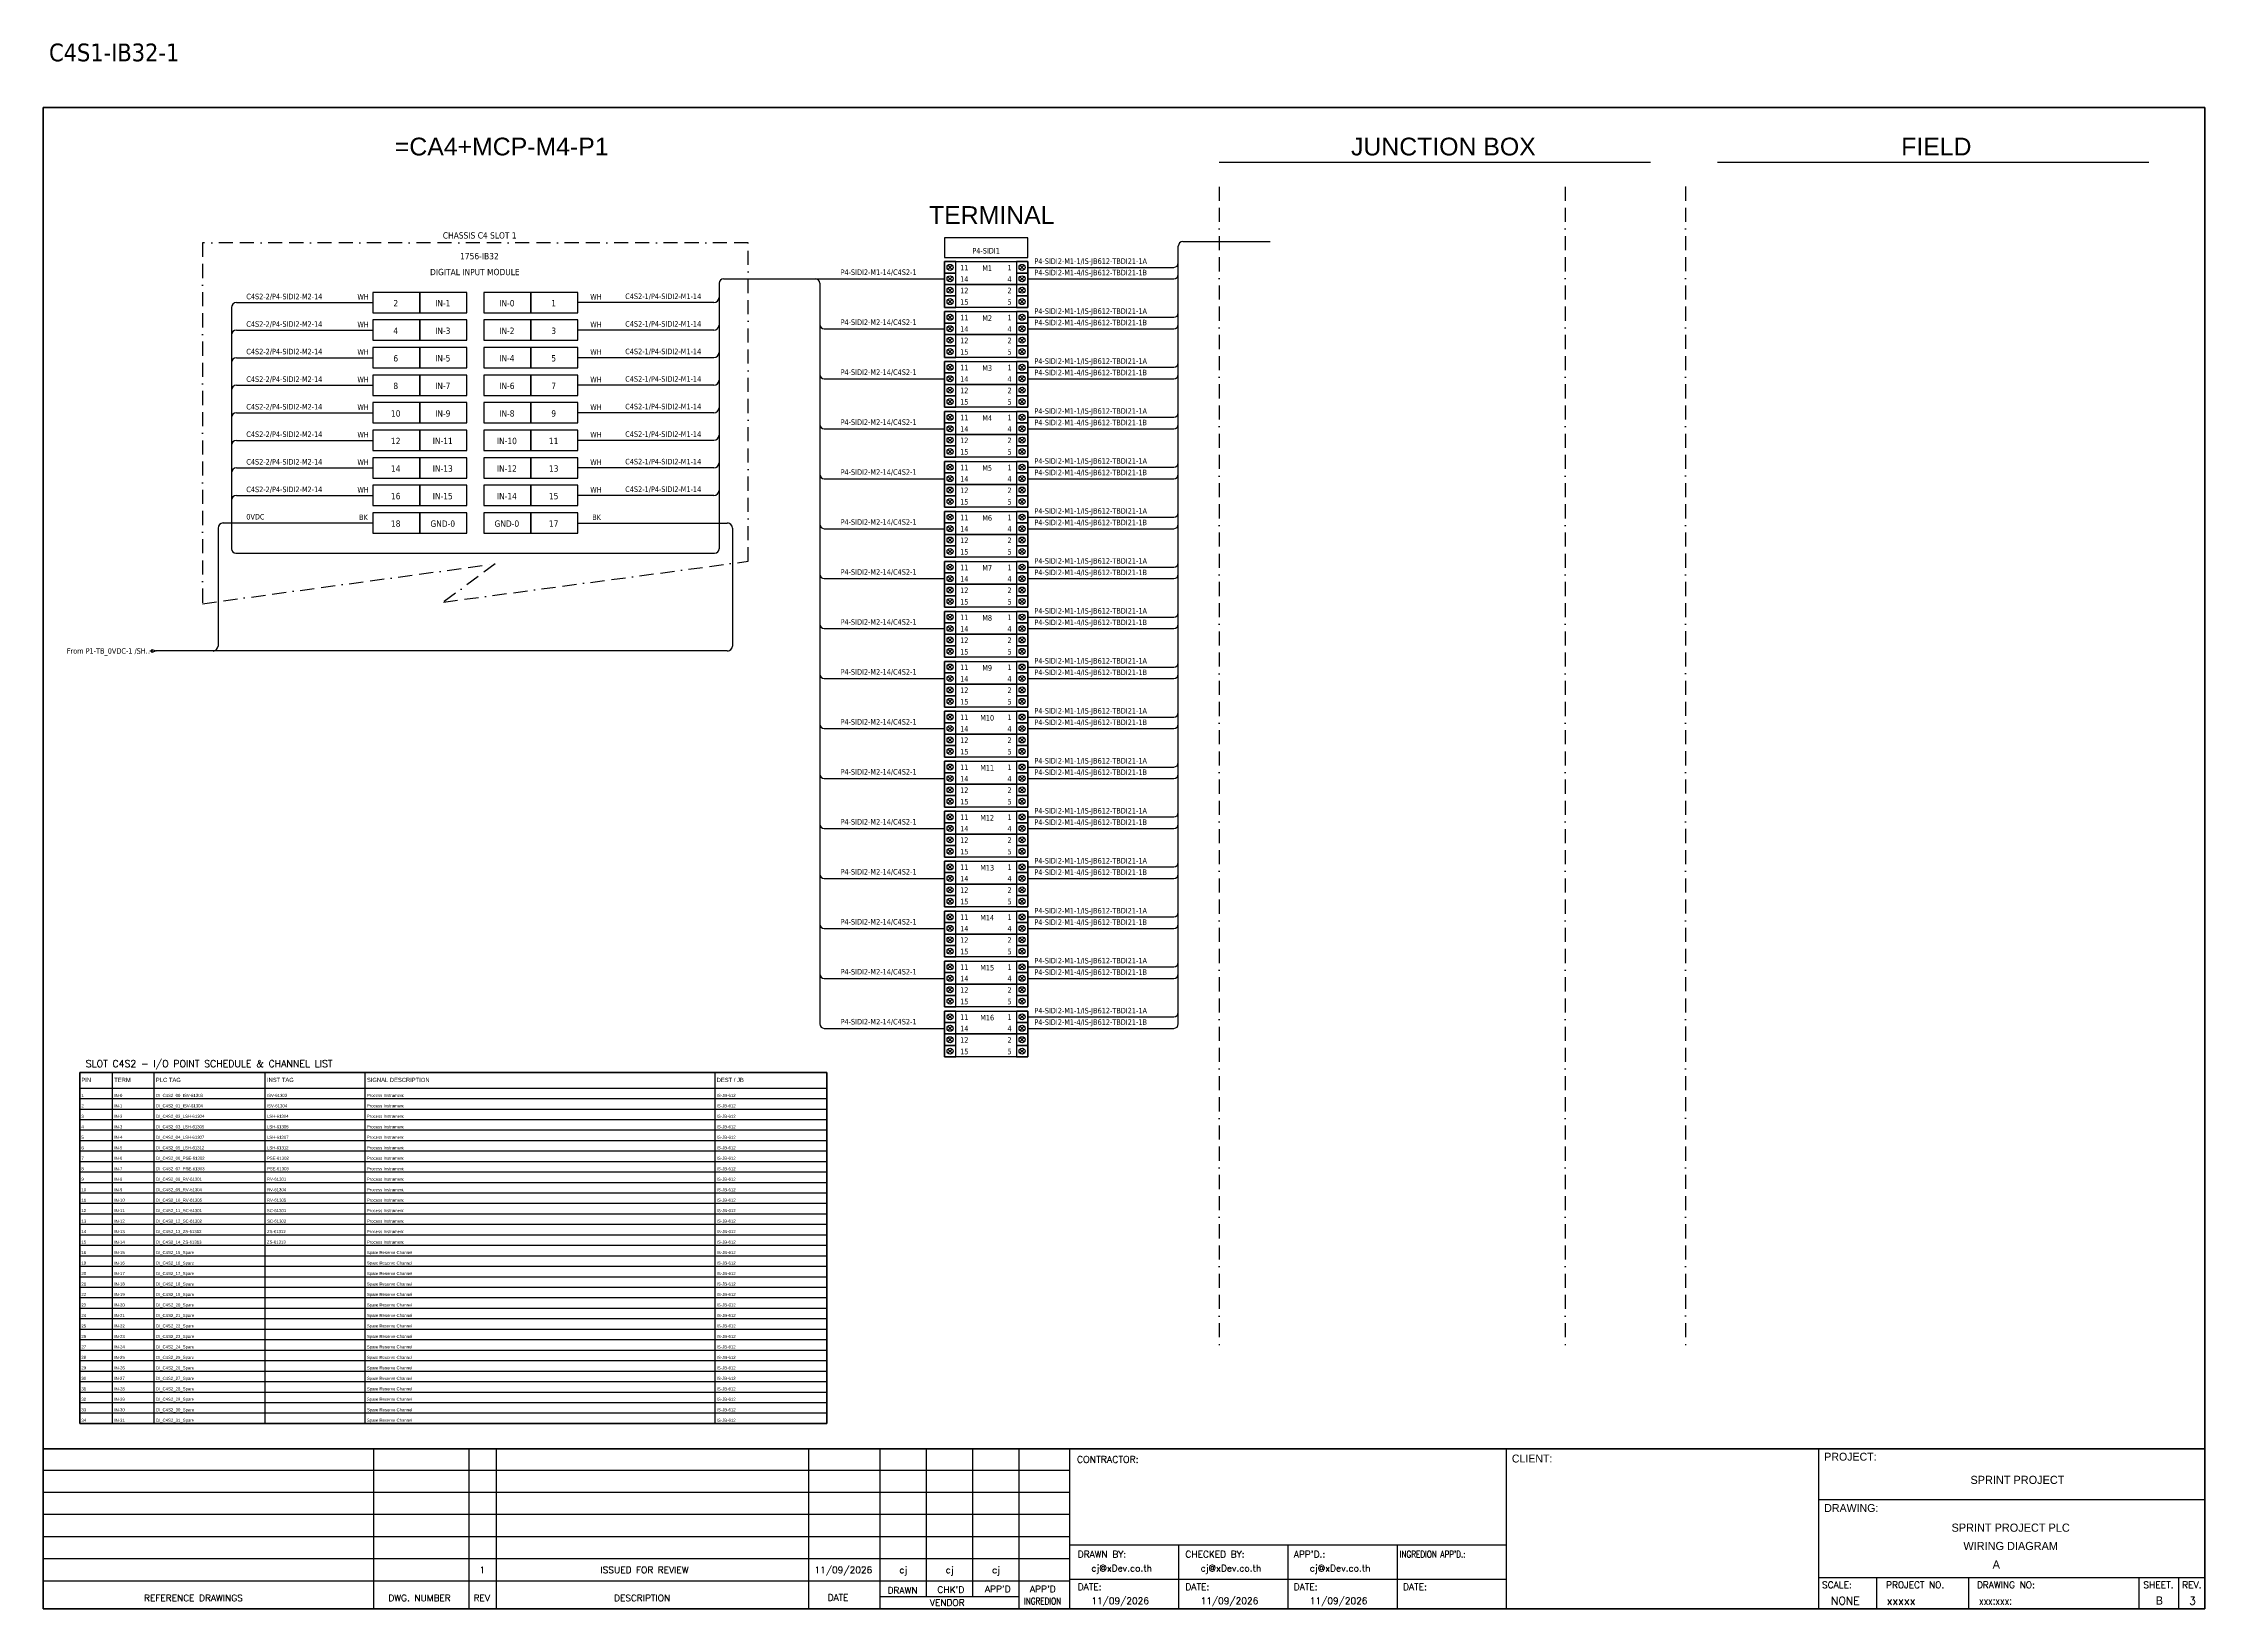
# Model space of a CAD drawing. Header units: millimetres. Extents: x 0 to 62600, y 0 to 14837.
# Drawn here: x 4193 to 8087, y 3004 to 5824 of the extents above; entities that cross this region are included whole.
import ezdxf
from ezdxf.enums import TextEntityAlignment as Align

# ---------------------------------------------------------------- set-up
doc = ezdxf.new("R2010")
doc.units = ezdxf.units.MM
doc.linetypes.add('BORDERX2', pattern=[88.9, 25.4, -12.7, 25.4, -12.7, 0, -12.7])
for name, color, linetype in [('GT_1', 9, 'Continuous'), ('HELPPOINT', 7, 'Continuous'), ('MEMBER', 7, 'Continuous'), ('VECTORS', 7, 'Continuous'), ('x01001-FrameArea', 2, 'BORDERX2')]:
    doc.layers.add(name, color=color, linetype=linetype)
for name, color, linetype, lineweight in [('IE-EQUIP', 253, 'Continuous', 25), ('IE-WIRE', 7, 'Continuous', 25), ('power', 7, 'Continuous', 25)]:
    doc.layers.add(name, color=color, linetype=linetype, lineweight=lineweight)
doc.styles.add('HTX11', font='O8111901')
doc.styles.add('ROMANS', font='romans.shx', dxfattribs={"width": 0.85, "height": 25})
doc.styles.get("Standard").update_dxf_attribs({"font": 'arial.ttf'})
doc.styles.add('Tahoma', font='')
doc.styles.get('Tahoma').set_extended_font_data('Tahoma')

# ---------------------------------------------------------------- blocks, each defined once
blk = doc.blocks.new('IS_HiC2821-10')
at = {"color": 1, "ltscale": 25.4}
for p, q in [((14.1, -6.5), (6.5, -14.1)), ((6.5, -6.5), (14.1, -14.1)), ((14.1, -27.1), (6.5, -34.8)), ((6.5, -27.1), (14.1, -34.8)), ((136.2, -6.5), (143.9, -14.1)), ((143.9, -6.5), (136.2, -14.1)), ((136.2, -27.1), (143.9, -34.8)), ((143.9, -27.1), (136.2, -34.8)), ((14.1, -47.7), (6.5, -55.4)), ((6.5, -47.7), (14.1, -55.4)), ((14.1, -68.3), (6.5, -76)), ((6.5, -68.3), (14.1, -76)), ((136.2, -47.7), (143.9, -55.4)), ((143.9, -47.7), (136.2, -55.4)), ((136.2, -68.3), (143.9, -76)), ((143.9, -68.3), (136.2, -76))]:
    blk.add_line(p, q, dxfattribs=at)
for points in [[(0, -20.6), (20.6, -20.6), (20.6, 0), (0, 0)], [(129.7, -20.6), (150.3, -20.6), (150.3, 0), (129.7, 0)], [(0, -41.2), (20.6, -41.2), (20.6, -20.6), (0, -20.6)], [(129.7, -41.2), (150.3, -41.2), (150.3, -20.6), (129.7, -20.6)], [(0, -61.8), (20.6, -61.8), (20.6, -41.2), (0, -41.2)], [(0, -82.4), (20.6, -82.4), (20.6, -61.8), (0, -61.8)], [(129.7, -61.8), (150.3, -61.8), (150.3, -41.2), (129.7, -41.2)], [(129.7, -82.4), (150.3, -82.4), (150.3, -61.8), (129.7, -61.8)]]:
    blk.add_lwpolyline(points, close=True, dxfattribs=at)
for points in [[(0, 0), (150.3, 0), (150.3, -41.2), (0, -41.2)], [(0, -41.2), (150.3, -41.2), (150.3, -82.4), (0, -82.4)]]:
    blk.add_lwpolyline(points, close=True)
for centre in [(10.3, -10.3), (10.3, -30.9), (140, -10.3), (140, -30.9), (10.3, -51.5), (10.3, -72.1), (140, -51.5), (140, -72.1)]:
    blk.add_circle(centre, 5.42, dxfattribs=at)
at = {"layer": 'power', "color": 7, "style": 'Tahoma'}
for s, p in [('11', (35.9, -10.8)), ('14', (35.9, -31.4)), ('4', (117.4, -31.4)), ('1', (117.4, -10.8)), ('12', (35.9, -52)), ('15', (35.9, -72.7)), ('2', (117.4, -52)), ('5', (117.4, -72.7))]:
    blk.add_text(s, height=9.97, dxfattribs=at).set_placement(p, align=Align.MIDDLE_CENTER)
blk = doc.blocks.new('xTerminal_fr_to')
at = {"layer": 'VECTORS', "color": 1, "true_color": 0xff0000}
for p, q in [((-11.3, 0), (-7.8, 0)), ((-7.8, 2.8), (0, 0)), ((-7.8, -2.8), (-7.8, 2.8)), ((-7.8, 2.8), (0, 0)), ((-7.8, 2.8), (-7.8, -2.8)), ((0, 0), (-7.8, -2.8)), ((0, 0), (-7.8, -2.8))]:
    blk.add_line(p, q, dxfattribs=at)

msp = doc.modelspace()

# ---------------------------------------------------------------- linework, layer by layer
for p, q in [((6311.5, 5609.9), (7088.2, 5609.9)), ((7209.2, 5609.9), (7986, 5609.9))]:
    msp.add_line(p, q)
at = {"color": 7}
for p, q in [((4259, 3942.1), (5604.8, 3942.1)), ((4318.3, 3338), (4318.3, 3970.1)), ((4393.3, 3338), (4393.3, 3970.1)), ((4593.3, 3338), (4593.3, 3970.1)), ((4773.3, 3338), (4773.3, 3970.1)), ((5403.3, 3338), (5403.3, 3970.1))]:
    msp.add_line(p, q, dxfattribs=at)
at = {"color": 8}
for p, q in [((4259, 3923.2), (5604.8, 3923.2)), ((4259, 3904.4), (5604.8, 3904.4)), ((4259, 3885.5), (5604.8, 3885.5)), ((4259, 3866.6), (5604.8, 3866.6)), ((4259, 3847.7), (5604.8, 3847.7)), ((4259, 3828.8), (5604.8, 3828.8)), ((4259, 3810), (5604.8, 3810)), ((4259, 3791.1), (5604.8, 3791.1)), ((4259, 3772.2), (5604.8, 3772.2)), ((4259, 3753.3), (5604.8, 3753.3)), ((4259, 3734.5), (5604.8, 3734.5)), ((4259, 3715.6), (5604.8, 3715.6)), ((4259, 3696.7), (5604.8, 3696.7)), ((4259, 3677.8), (5604.8, 3677.8)), ((4259, 3658.9), (5604.8, 3658.9)), ((4259, 3640.1), (5604.8, 3640.1)), ((4259, 3621.2), (5604.8, 3621.2)), ((4259, 3602.3), (5604.8, 3602.3)), ((4259, 3583.4), (5604.8, 3583.4)), ((4259, 3564.6), (5604.8, 3564.6)), ((4259, 3545.7), (5604.8, 3545.7)), ((4259, 3526.8), (5604.8, 3526.8)), ((4259, 3507.9), (5604.8, 3507.9)), ((4259, 3489), (5604.8, 3489)), ((4259, 3470.2), (5604.8, 3470.2)), ((4259, 3451.3), (5604.8, 3451.3)), ((4259, 3432.4), (5604.8, 3432.4)), ((4259, 3413.5), (5604.8, 3413.5)), ((4259, 3394.6), (5604.8, 3394.6)), ((4259, 3375.8), (5604.8, 3375.8)), ((4259, 3356.9), (5604.8, 3356.9))]:
    msp.add_line(p, q, dxfattribs=at)
at = {"color": 4}
for p, q in [((7495.6, 3060.3), (7495.6, 3004.2)), ((7660.9, 3060.3), (7660.9, 3004.2))]:
    msp.add_line(p, q, dxfattribs=at)
at = {"color": 4, "ltscale": 0.5}
for p, q in [((7968, 3060.3), (7968, 3004.2)), ((7968, 3060.3), (7968, 3004.2)), ((8039.2, 3060.3), (8039.2, 3004.2)), ((8039.2, 3060.3), (8039.2, 3004.2))]:
    msp.add_line(p, q, dxfattribs=at)
at = {"color": 4, "ltscale": 25.4}
msp.add_lwpolyline([(5816.4, 5438.2), (5966.7, 5438.2), (5966.7, 5473.4), (5816.4, 5473.4)], close=True, dxfattribs=at)
msp.add_lwpolyline([(4259, 3970.1), (5604.8, 3970.1), (5604.8, 3338), (4259, 3338)], close=True)
at = {"color": 7}
msp.add_lwpolyline([(4259, 3338), (5604.8, 3338), (5604.8, 3970.1), (4259, 3970.1), (4259, 3338)], dxfattribs=at)
at = {"layer": 'GT_1', "color": 4}
for p, q in [((4788.7, 3004.2), (4788.7, 3292.4)), ((4960.6, 3004.2), (4960.6, 3292.4)), ((5009.7, 3004.2), (5009.7, 3292.4)), ((5572.4, 3004.2), (5572.4, 3292.4)), ((5700.7, 3004.2), (5700.7, 3292.4)), ((5784.3, 3026), (5784.3, 3292.4)), ((5867.8, 3026), (5867.8, 3292.4)), ((5951.1, 3004.2), (5951.1, 3292.4)), ((6042.1, 3004.2), (6042.1, 3292.4)), ((6829.1, 3004.2), (6829.1, 3292.4)), ((7391.4, 3004.2), (7391.4, 3292.4)), ((7391.4, 3004.2), (7391.4, 3292.4)), ((7391.4, 3004.2), (7391.4, 3292.4)), ((6042.1, 3253.5), (4193.3, 3253.5)), ((6042.1, 3213.7), (4193.3, 3213.7)), ((6042.1, 3173.8), (4193.3, 3173.8)), ((6042.1, 3133.9), (4193.3, 3133.9)), ((6829.1, 3118.5), (6042.1, 3118.5)), ((6238.9, 3004.2), (6238.9, 3118.5)), ((6435.6, 3004.2), (6435.6, 3118.5)), ((6632.4, 3004.2), (6632.4, 3118.5)), ((6042.1, 3094), (4193.3, 3094)), ((6042, 3054), (4193.3, 3054)), ((6829.1, 3057.1), (6042.1, 3057.1)), ((7391.4, 3060.3), (8086.6, 3060.3)), ((5951.1, 3026), (5700.7, 3026))]:
    msp.add_line(p, q, dxfattribs=at)
at = {"layer": 'HELPPOINT', "color": 4, "lineweight": 35}
for p, q in [((4193.3, 3004.2), (4193.3, 5708.4)), ((4193.3, 5708.4), (8086.6, 5708.4)), ((4193.3, 3004.2), (4193.3, 5708.4)), ((4193.3, 5708.4), (8086.6, 5708.4)), ((8086.6, 5708.4), (8086.6, 3004.2)), ((8086.6, 5708.4), (8086.6, 3004.2)), ((8086.6, 3004.2), (4193.3, 3004.2)), ((8086.6, 3004.2), (4193.3, 3004.2))]:
    msp.add_line(p, q, dxfattribs=at)
at = {"layer": 'HELPPOINT', "color": 4}
for p, q in [((7391.4, 3200.8), (8086.6, 3200.8)), ((7391.4, 3200.8), (8086.6, 3200.8)), ((7391.4, 3060.3), (8086.6, 3060.3))]:
    msp.add_line(p, q, dxfattribs=at)
at = {"layer": 'IE-EQUIP', "linetype": 'Continuous', "ltscale": 25.4}
for points in [[(4786.7, 5338.6), (4871.4, 5338.6), (4871.4, 5375.3), (4786.7, 5375.3)], [(4871.4, 5338.6), (4956, 5338.6), (4956, 5375.3), (4871.4, 5375.3)], [(4986.9, 5338.6), (5071.5, 5338.6), (5071.5, 5375.3), (4986.9, 5375.3)], [(5071.5, 5338.6), (5156.2, 5338.6), (5156.2, 5375.3), (5071.5, 5375.3)], [(4786.7, 5289), (4871.4, 5289), (4871.4, 5325.7), (4786.7, 5325.7)], [(4871.4, 5289), (4956, 5289), (4956, 5325.7), (4871.4, 5325.7)], [(4986.9, 5289), (5071.5, 5289), (5071.5, 5325.7), (4986.9, 5325.7)], [(5071.5, 5289), (5156.2, 5289), (5156.2, 5325.7), (5071.5, 5325.7)], [(4786.7, 5239.3), (4871.4, 5239.3), (4871.4, 5276), (4786.7, 5276)], [(4871.4, 5239.3), (4956, 5239.3), (4956, 5276), (4871.4, 5276)], [(4986.9, 5239.3), (5071.5, 5239.3), (5071.5, 5276), (4986.9, 5276)], [(5071.5, 5239.3), (5156.2, 5239.3), (5156.2, 5276), (5071.5, 5276)], [(4786.7, 5189.7), (4871.4, 5189.7), (4871.4, 5226.4), (4786.7, 5226.4)], [(4871.4, 5189.7), (4956, 5189.7), (4956, 5226.4), (4871.4, 5226.4)], [(4986.9, 5189.7), (5071.5, 5189.7), (5071.5, 5226.4), (4986.9, 5226.4)], [(5071.5, 5189.7), (5156.2, 5189.7), (5156.2, 5226.4), (5071.5, 5226.4)], [(4786.7, 5140.1), (4871.4, 5140.1), (4871.4, 5176.8), (4786.7, 5176.8)], [(4871.4, 5140.1), (4956, 5140.1), (4956, 5176.8), (4871.4, 5176.8)], [(4986.9, 5140.1), (5071.5, 5140.1), (5071.5, 5176.8), (4986.9, 5176.8)], [(5071.5, 5140.1), (5156.2, 5140.1), (5156.2, 5176.8), (5071.5, 5176.8)], [(4786.7, 5090.4), (4871.4, 5090.4), (4871.4, 5127.1), (4786.7, 5127.1)], [(4871.4, 5090.4), (4956, 5090.4), (4956, 5127.1), (4871.4, 5127.1)], [(4986.9, 5090.4), (5071.5, 5090.4), (5071.5, 5127.1), (4986.9, 5127.1)], [(5071.5, 5090.4), (5156.2, 5090.4), (5156.2, 5127.1), (5071.5, 5127.1)], [(4786.7, 5040.8), (4871.4, 5040.8), (4871.4, 5077.5), (4786.7, 5077.5)], [(4871.4, 5040.8), (4956, 5040.8), (4956, 5077.5), (4871.4, 5077.5)], [(4986.9, 5040.8), (5071.5, 5040.8), (5071.5, 5077.5), (4986.9, 5077.5)], [(5071.5, 5040.8), (5156.2, 5040.8), (5156.2, 5077.5), (5071.5, 5077.5)], [(4786.7, 4991.2), (4871.4, 4991.2), (4871.4, 5027.9), (4786.7, 5027.9)], [(4871.4, 4991.2), (4956, 4991.2), (4956, 5027.9), (4871.4, 5027.9)], [(4986.9, 4991.2), (5071.5, 4991.2), (5071.5, 5027.9), (4986.9, 5027.9)], [(5071.5, 4991.2), (5156.2, 4991.2), (5156.2, 5027.9), (5071.5, 5027.9)], [(4786.7, 4941.5), (4871.4, 4941.5), (4871.4, 4978.2), (4786.7, 4978.2)], [(4871.4, 4941.5), (4956, 4941.5), (4956, 4978.2), (4871.4, 4978.2)], [(4986.9, 4941.5), (5071.5, 4941.5), (5071.5, 4978.2), (4986.9, 4978.2)], [(5071.5, 4941.5), (5156.2, 4941.5), (5156.2, 4978.2), (5071.5, 4978.2)]]:
    msp.add_lwpolyline(points, close=True, dxfattribs=at)
at = {"layer": 'IE-WIRE', "color": 4, "ltscale": 25.4}
for p, q in [((6237.8, 4057.7), (6237.8, 5458.7)), ((5410.6, 5391.7), (5410.6, 4913.4)), ((5591.9, 5391.7), (5591.9, 4057.7)), ((4532.3, 5347.8), (4532.3, 4913.4)), ((4541.4, 5357), (4786.7, 5357)), ((5401.4, 5357), (5156.2, 5357)), ((4541.4, 5307.3), (4786.7, 5307.3)), ((5401.4, 5307.3), (5156.2, 5307.3)), ((4541.4, 5257.7), (4786.7, 5257.7)), ((5401.4, 5257.7), (5156.2, 5257.7)), ((4541.4, 5208.1), (4786.7, 5208.1)), ((5401.4, 5208.1), (5156.2, 5208.1)), ((4541.4, 5158.4), (4786.7, 5158.4)), ((5401.4, 5158.4), (5156.2, 5158.4)), ((4541.4, 5108.8), (4786.7, 5108.8)), ((5401.4, 5108.8), (5156.2, 5108.8)), ((4541.4, 5059.2), (4786.7, 5059.2)), ((5401.4, 5059.2), (5156.2, 5059.2)), ((4541.4, 5009.5), (4786.7, 5009.5)), ((5401.4, 5009.5), (5156.2, 5009.5))]:
    msp.add_line(p, q, dxfattribs=at)
at = {"layer": 'IE-WIRE', "color": 4}
for p, q in [((6245.8, 5466.7), (6403.3, 5466.7)), ((5966.7, 5420.4), (6229.8, 5420.4)), ((5418.6, 5399.7), (5816.4, 5399.7)), ((5966.7, 5399.7), (6229.8, 5399.7)), ((5599.9, 5309.7), (5816.4, 5309.7)), ((5966.7, 5330.4), (6229.8, 5330.4)), ((5966.7, 5309.7), (6229.8, 5309.7)), ((5599.9, 5219.7), (5816.4, 5219.7)), ((5966.7, 5240.4), (6229.8, 5240.4)), ((5966.7, 5219.7), (6229.8, 5219.7)), ((5966.7, 5150.4), (6229.8, 5150.4)), ((5599.9, 5129.7), (5816.4, 5129.7)), ((5966.7, 5129.7), (6229.8, 5129.7)), ((5599.9, 5039.7), (5816.4, 5039.7)), ((5966.7, 5060.4), (6229.8, 5060.4)), ((5966.7, 5039.7), (6229.8, 5039.7)), ((5599.9, 4949.7), (5816.4, 4949.7)), ((5966.7, 4970.4), (6229.8, 4970.4)), ((5966.7, 4949.7), (6229.8, 4949.7)), ((4540.3, 4905.4), (5402.6, 4905.4)), ((5966.7, 4880.4), (6229.8, 4880.4)), ((5599.9, 4859.7), (5816.4, 4859.7)), ((5966.7, 4859.7), (6229.8, 4859.7)), ((5966.7, 4790.4), (6229.8, 4790.4)), ((5599.9, 4769.7), (5816.4, 4769.7)), ((5966.7, 4769.7), (6229.8, 4769.7)), ((5599.9, 4679.7), (5816.4, 4679.7)), ((5966.7, 4700.4), (6229.8, 4700.4)), ((5966.7, 4679.7), (6229.8, 4679.7)), ((5966.7, 4610.4), (6229.8, 4610.4)), ((5599.9, 4589.7), (5816.4, 4589.7)), ((5966.7, 4589.7), (6229.8, 4589.7)), ((5966.7, 4520.4), (6229.8, 4520.4)), ((5599.9, 4499.7), (5816.4, 4499.7)), ((5966.7, 4499.7), (6229.8, 4499.7)), ((5599.9, 4409.7), (5816.4, 4409.7)), ((5966.7, 4430.4), (6229.8, 4430.4)), ((5966.7, 4409.7), (6229.8, 4409.7)), ((5966.7, 4340.4), (6229.8, 4340.4)), ((5599.9, 4319.7), (5816.4, 4319.7)), ((5966.7, 4319.7), (6229.8, 4319.7)), ((5966.7, 4250.4), (6229.8, 4250.4)), ((5599.9, 4229.7), (5816.4, 4229.7)), ((5966.7, 4229.7), (6229.8, 4229.7)), ((5599.9, 4139.7), (5816.4, 4139.7)), ((5966.7, 4160.4), (6229.8, 4160.4)), ((5966.7, 4139.7), (6229.8, 4139.7)), ((5599.9, 4049.7), (5816.4, 4049.7)), ((5966.7, 4070.4), (6229.8, 4070.4)), ((5966.7, 4049.7), (6229.8, 4049.7))]:
    msp.add_line(p, q, dxfattribs=at)
at = {"layer": 'IE-WIRE', "color": 7, "ltscale": 25.4}
for p, q in [((4508.2, 4950.8), (4508.2, 4818.4)), ((4786.7, 4959.9), (4517.3, 4959.9)), ((5156.2, 4959.9), (5425.6, 4959.9)), ((5434.7, 4950.8), (5434.7, 4804.4)), ((4508.2, 4884), (4508.2, 4738.3)), ((5434.7, 4804.4), (5434.7, 4738.3)), ((5425.7, 4729.4), (4396.7, 4729.4))]:
    msp.add_line(p, q, dxfattribs=at)
at = {"layer": 'IE-WIRE', "color": 4}
for centre, start, end in [((6245.8, 5458.7), 90, 180), ((5418.6, 5391.7), 90, 180), ((5599.9, 5317.7), 180, 270), ((5599.9, 5227.7), 180, 270), ((5599.9, 5137.7), 180, 270), ((5599.9, 5047.7), 180, 270), ((5599.9, 4957.7), 180, 270), ((4540.3, 4913.4), 180, 270), ((5599.9, 4867.7), 180, 270), ((5599.9, 4777.7), 180, 270), ((5599.9, 4687.7), 180, 270), ((5599.9, 4597.7), 180, 270), ((5599.9, 4507.7), 180, 270), ((5599.9, 4417.7), 180, 270), ((5599.9, 4327.7), 180, 270), ((5599.9, 4237.7), 180, 270), ((5599.9, 4147.7), 180, 270), ((5599.9, 4057.7), 180, 270)]:
    msp.add_arc(centre, 8, start, end, dxfattribs=at)
at = {"layer": 'IE-WIRE', "color": 4, "ltscale": 25.4}
for centre, radius, start, end in [((6229.8, 5428.4), 8, 270, 0), ((5583.9, 5391.7), 8, 0, 90), ((6229.8, 5407.7), 8, 270, 0), ((4541.4, 5347.8), 9.17, 90, 180), ((5401.4, 5366.1), 9.17, 270, 0), ((6229.8, 5338.4), 8, 270, 0), ((4541.4, 5298.2), 9.17, 90, 180), ((5401.4, 5316.5), 9.17, 270, 0), ((6229.8, 5317.7), 8, 270, 0), ((4541.4, 5248.5), 9.17, 90, 180), ((5401.4, 5266.9), 9.17, 270, 0), ((5401.4, 5217.2), 9.17, 270, 0), ((6229.8, 5248.4), 8, 270, 0), ((6229.8, 5227.7), 8, 270, 0), ((4541.4, 5198.9), 9.17, 90, 180), ((4541.4, 5149.3), 9.17, 90, 180), ((5401.4, 5167.6), 9.17, 270, 0), ((6229.8, 5158.4), 8, 270, 0), ((4541.4, 5099.6), 9.17, 90, 180), ((5401.4, 5118), 9.17, 270, 0), ((6229.8, 5137.7), 8, 270, 0), ((5401.4, 5068.3), 9.17, 270, 0), ((6229.8, 5068.4), 8, 270, 0), ((4541.4, 5050), 9.17, 90, 180), ((6229.8, 5047.7), 8, 270, 0), ((4541.4, 5000.4), 9.17, 90, 180), ((5401.4, 5018.7), 9.17, 270, 0), ((6229.8, 4978.4), 8, 270, 0), ((6229.8, 4957.7), 8, 270, 0), ((5402.6, 4913.4), 8, 270, 0), ((6229.8, 4888.4), 8, 270, 0), ((6229.8, 4867.7), 8, 270, 0), ((6229.8, 4798.4), 8, 270, 0), ((6229.8, 4777.7), 8, 270, 0), ((6229.8, 4708.4), 8, 270, 0), ((6229.8, 4687.7), 8, 270, 0), ((6229.8, 4618.4), 8, 270, 0), ((6229.8, 4597.7), 8, 270, 0), ((6229.8, 4528.4), 8, 270, 0), ((6229.8, 4507.7), 8, 270, 0), ((6229.8, 4438.4), 8, 270, 0), ((6229.8, 4417.7), 8, 270, 0), ((6229.8, 4348.4), 8, 270, 0), ((6229.8, 4327.7), 8, 270, 0), ((6229.8, 4258.4), 8, 270, 0), ((6229.8, 4237.7), 8, 270, 0), ((6229.8, 4168.4), 8, 270, 0), ((6229.8, 4147.7), 8, 270, 0), ((6229.8, 4078.4), 8, 270, 0), ((6229.8, 4057.7), 8, 270, 0)]:
    msp.add_arc(centre, radius, start, end, dxfattribs=at)
at = {"layer": 'IE-WIRE', "color": 7, "ltscale": 25.4}
for centre, radius, start, end in [((4517.3, 4950.8), 9.14, 90, 180), ((5425.6, 4950.8), 9.14, 0, 90), ((4499.2, 4738.3), 8.96, 270, 0), ((5425.7, 4738.3), 8.96, 270, 0), ((5425.7, 4738.3), 8.96, 270, 0)]:
    msp.add_arc(centre, radius, start, end, dxfattribs=at)
at = {"layer": 'MEMBER', "color": 4, "lineweight": 35}
msp.add_line((4193.3, 3292.4), (8086.6, 3292.4), dxfattribs=at)
msp.add_line((4193.3, 3292.4), (8086.6, 3292.4), dxfattribs=at)
at = {"layer": 'MEMBER', "color": 4}
for p, q in [((7391.4, 3200.8), (8086.6, 3200.8)), ((7391.4, 3200.8), (8086.6, 3200.8)), ((7391.4, 3060.3), (8086.6, 3060.3)), ((7391.4, 3060.3), (8086.6, 3060.3))]:
    msp.add_line(p, q, dxfattribs=at)
at = {"layer": 'x01001-FrameArea'}
for p, q in [((6311.5, 5565.7), (6311.5, 3479.2)), ((6934.6, 5565.7), (6934.6, 3479.2)), ((7151.3, 5565.8), (7151.3, 3479.3)), ((5462.9, 5464.7), (4480, 5464.7)), ((4480, 5464.7), (4480, 4814.6)), ((5462.9, 4891), (5462.9, 5464.7)), ((4480, 4814.6), (5007.4, 4886.3)), ((4914.3, 4817.5), (5462.9, 4891)), ((5007.4, 4886.3), (4914.3, 4817.5))]:
    msp.add_line(p, q, dxfattribs=at)

# ---------------------------------------------------------------- block references
for name, p in [('IS_HiC2821-10', (5816.4, 5430.7)), ('IS_HiC2821-10', (5816.4, 5340.7)), ('IS_HiC2821-10', (5816.4, 5250.7)), ('IS_HiC2821-10', (5816.4, 5160.7)), ('IS_HiC2821-10', (5816.4, 5070.7)), ('IS_HiC2821-10', (5816.4, 4980.7)), ('IS_HiC2821-10', (5816.4, 4890.7)), ('IS_HiC2821-10', (5816.4, 4800.7)), ('xTerminal_fr_to', (4396.7, 4729.4)), ('IS_HiC2821-10', (5816.4, 4710.7)), ('IS_HiC2821-10', (5816.4, 4620.7)), ('IS_HiC2821-10', (5816.4, 4530.7)), ('IS_HiC2821-10', (5816.4, 4440.7)), ('IS_HiC2821-10', (5816.4, 4350.7)), ('IS_HiC2821-10', (5816.4, 4260.7)), ('IS_HiC2821-10', (5816.4, 4170.7)), ('IS_HiC2821-10', (5816.4, 4080.7))]:
    msp.add_blockref(name, p)

# ---------------------------------------------------------------- texts
at = {"color": 2, "style": 'Tahoma'}
msp.add_text('C4S1-IB32-1', height=32, dxfattribs=at).set_placement((4203.7, 5791.5))
at = {"color": 2}
for s, p in [('=CA4+MCP-M4-P1', (4826.6, 5622)), ('JUNCTION BOX', (6548.8, 5622)), ('FIELD', (7539.7, 5622)), ('TERMINAL', (5788.7, 5498.6))]:
    msp.add_text(s, height=32, dxfattribs=at).set_placement(p)
at = {"color": 2, "style": 'Tahoma'}
for s, height, p in [('CHASSIS C4 SLOT 1', 11.441, (4979.5, 5478)), ('DIGITAL INPUT MODULE', 11.441, (4970.7, 5412)), ('1756-IB32', 11.44, (4978.9, 5440.6)), ('2', 11.4, (4828.2, 5355.8)), ('IN-1', 11.44, (4912.9, 5355.8)), ('IN-0', 11.44, (5028.4, 5355.8)), ('1', 11.4, (5112.7, 5355.8)), ('4', 11.4, (4828.2, 5306.2)), ('IN-3', 11.44, (4912.9, 5306.2)), ('IN-2', 11.44, (5028.4, 5306.2)), ('3', 11.4, (5112.7, 5306.2)), ('6', 11.4, (4828.2, 5256.6)), ('IN-5', 11.44, (4912.9, 5256.6)), ('IN-4', 11.44, (5028.4, 5256.6)), ('5', 11.4, (5112.7, 5256.6)), ('8', 11.4, (4828.2, 5206.9)), ('IN-7', 11.44, (4912.9, 5206.9)), ('IN-6', 11.44, (5028.4, 5206.9)), ('7', 11.4, (5112.7, 5206.9)), ('10', 11.44, (4828.2, 5157.3)), ('IN-9', 11.44, (4912.9, 5157.3)), ('IN-8', 11.44, (5028.4, 5157.3)), ('9', 11.4, (5112.7, 5157.3)), ('12', 11.44, (4828.2, 5107.7)), ('IN-11', 11.44, (4912.9, 5107.7)), ('IN-10', 11.44, (5028.4, 5107.7)), ('11', 11.44, (5112.7, 5107.7)), ('14', 11.44, (4828.2, 5058)), ('IN-13', 11.44, (4912.9, 5058)), ('IN-12', 11.44, (5028.4, 5058)), ('13', 11.44, (5112.7, 5058)), ('16', 11.44, (4828.2, 5008.4)), ('IN-15', 11.44, (4912.9, 5008.4)), ('IN-14', 11.44, (5028.4, 5008.4)), ('15', 11.44, (5112.7, 5008.4)), ('18', 11.44, (4828.2, 4958.8)), ('GND-0', 11.44, (4912.9, 4958.8)), ('GND-0', 11.44, (5028.4, 4958.8)), ('17', 11.44, (5112.7, 4958.8))]:
    msp.add_text(s, height=height, dxfattribs=at).set_placement(p, align=Align.MIDDLE_CENTER)
at = {"color": 4, "style": 'Tahoma'}
msp.add_text('P4-SIDI1', height=9.95, dxfattribs=at).set_placement((5891.6, 5450.3), align=Align.MIDDLE_CENTER)
for s, height, p in [('P4-SIDI2-M1-14/C4S2-1', 9.949, (5629.4, 5406.7)), ('P4-SIDI2-M1-1/IS-JB612-TBDI21-1A', 9.949, (5978.5, 5426.6)), ('P4-SIDI2-M1-4/IS-JB612-TBDI21-1B', 9.949, (5978.5, 5406)), ('C4S2-2/P4-SIDI2-M2-14', 9.949, (4559.1, 5362.9)), ('C4S2-1/P4-SIDI2-M1-14', 9.949, (5241.6, 5363.3)), ('WH', 9.95, (4759.2, 5362.2)), ('WH', 9.95, (5178.6, 5362.2)), ('P4-SIDI2-M1-1/IS-JB612-TBDI21-1A', 9.949, (5978.5, 5336.6)), ('C4S2-2/P4-SIDI2-M2-14', 9.949, (4559.1, 5313.3)), ('WH', 9.95, (4759.2, 5312.6)), ('WH', 9.95, (5178.6, 5312.6)), ('C4S2-1/P4-SIDI2-M1-14', 9.949, (5241.6, 5313.6)), ('P4-SIDI2-M2-14/C4S2-1', 9.949, (5629.4, 5316.7)), ('P4-SIDI2-M1-4/IS-JB612-TBDI21-1B', 9.949, (5978.5, 5316)), ('C4S2-2/P4-SIDI2-M2-14', 9.949, (4559.1, 5263.7)), ('WH', 9.95, (4759.2, 5262.9)), ('WH', 9.95, (5178.6, 5262.9)), ('C4S2-1/P4-SIDI2-M1-14', 9.949, (5241.6, 5264)), ('P4-SIDI2-M1-1/IS-JB612-TBDI21-1A', 9.949, (5978.5, 5246.6)), ('C4S2-2/P4-SIDI2-M2-14', 9.949, (4559.1, 5214)), ('WH', 9.95, (4759.2, 5213.3)), ('WH', 9.95, (5178.6, 5213.3)), ('C4S2-1/P4-SIDI2-M1-14', 9.949, (5241.6, 5214.4)), ('P4-SIDI2-M2-14/C4S2-1', 9.949, (5629.4, 5226.7)), ('P4-SIDI2-M1-4/IS-JB612-TBDI21-1B', 9.949, (5978.5, 5226)), ('C4S2-2/P4-SIDI2-M2-14', 9.949, (4559.1, 5164.4)), ('WH', 9.95, (4759.2, 5163.7)), ('WH', 9.95, (5178.6, 5163.7)), ('C4S2-1/P4-SIDI2-M1-14', 9.949, (5241.6, 5164.7)), ('P4-SIDI2-M2-14/C4S2-1', 9.949, (5629.4, 5136.7)), ('P4-SIDI2-M1-1/IS-JB612-TBDI21-1A', 9.949, (5978.5, 5156.6)), ('P4-SIDI2-M1-4/IS-JB612-TBDI21-1B', 9.949, (5978.5, 5136)), ('C4S2-2/P4-SIDI2-M2-14', 9.949, (4559.1, 5114.8)), ('WH', 9.95, (4759.2, 5114.1)), ('WH', 9.95, (5178.6, 5114.1)), ('C4S2-1/P4-SIDI2-M1-14', 9.949, (5241.6, 5115.1)), ('C4S2-2/P4-SIDI2-M2-14', 9.949, (4559.1, 5065.1)), ('WH', 9.95, (4759.2, 5064.4)), ('WH', 9.95, (5178.6, 5064.4)), ('C4S2-1/P4-SIDI2-M1-14', 9.949, (5241.6, 5065.5)), ('P4-SIDI2-M1-1/IS-JB612-TBDI21-1A', 9.949, (5978.5, 5066.6)), ('C4S2-2/P4-SIDI2-M2-14', 9.949, (4559.1, 5015.5)), ('WH', 9.95, (4759.2, 5014.8)), ('WH', 9.95, (5178.6, 5014.8)), ('C4S2-1/P4-SIDI2-M1-14', 9.949, (5241.6, 5015.8)), ('P4-SIDI2-M2-14/C4S2-1', 9.949, (5629.4, 5046.7)), ('P4-SIDI2-M1-4/IS-JB612-TBDI21-1B', 9.949, (5978.5, 5046)), ('P4-SIDI2-M1-1/IS-JB612-TBDI21-1A', 9.949, (5978.5, 4976.6)), ('P4-SIDI2-M2-14/C4S2-1', 9.949, (5629.4, 4956.7)), ('P4-SIDI2-M1-4/IS-JB612-TBDI21-1B', 9.949, (5978.5, 4956)), ('P4-SIDI2-M2-14/C4S2-1', 9.949, (5629.4, 4866.7)), ('P4-SIDI2-M1-1/IS-JB612-TBDI21-1A', 9.949, (5978.5, 4886.6)), ('P4-SIDI2-M1-4/IS-JB612-TBDI21-1B', 9.949, (5978.5, 4866)), ('P4-SIDI2-M1-1/IS-JB612-TBDI21-1A', 9.949, (5978.5, 4796.6)), ('P4-SIDI2-M2-14/C4S2-1', 9.949, (5629.4, 4776.7)), ('P4-SIDI2-M1-4/IS-JB612-TBDI21-1B', 9.949, (5978.5, 4776)), ('P4-SIDI2-M1-1/IS-JB612-TBDI21-1A', 9.949, (5978.5, 4706.6)), ('P4-SIDI2-M2-14/C4S2-1', 9.949, (5629.4, 4686.7)), ('P4-SIDI2-M1-4/IS-JB612-TBDI21-1B', 9.949, (5978.5, 4686)), ('P4-SIDI2-M2-14/C4S2-1', 9.949, (5629.4, 4596.7)), ('P4-SIDI2-M1-1/IS-JB612-TBDI21-1A', 9.949, (5978.5, 4616.6)), ('P4-SIDI2-M1-4/IS-JB612-TBDI21-1B', 9.949, (5978.5, 4596)), ('P4-SIDI2-M2-14/C4S2-1', 9.949, (5629.4, 4506.7)), ('P4-SIDI2-M1-1/IS-JB612-TBDI21-1A', 9.949, (5978.5, 4526.6)), ('P4-SIDI2-M1-4/IS-JB612-TBDI21-1B', 9.949, (5978.5, 4506)), ('P4-SIDI2-M1-1/IS-JB612-TBDI21-1A', 9.949, (5978.5, 4436.6)), ('P4-SIDI2-M2-14/C4S2-1', 9.949, (5629.4, 4416.7)), ('P4-SIDI2-M1-4/IS-JB612-TBDI21-1B', 9.949, (5978.5, 4416)), ('P4-SIDI2-M2-14/C4S2-1', 9.949, (5629.4, 4326.7)), ('P4-SIDI2-M1-1/IS-JB612-TBDI21-1A', 9.949, (5978.5, 4346.6)), ('P4-SIDI2-M1-4/IS-JB612-TBDI21-1B', 9.949, (5978.5, 4326)), ('P4-SIDI2-M2-14/C4S2-1', 9.949, (5629.4, 4236.7)), ('P4-SIDI2-M1-1/IS-JB612-TBDI21-1A', 9.949, (5978.5, 4256.6)), ('P4-SIDI2-M1-4/IS-JB612-TBDI21-1B', 9.949, (5978.5, 4236)), ('P4-SIDI2-M1-1/IS-JB612-TBDI21-1A', 9.949, (5978.5, 4166.6)), ('P4-SIDI2-M2-14/C4S2-1', 9.949, (5629.4, 4146.7)), ('P4-SIDI2-M1-4/IS-JB612-TBDI21-1B', 9.949, (5978.5, 4146)), ('P4-SIDI2-M2-14/C4S2-1', 9.949, (5629.4, 4056.7)), ('P4-SIDI2-M1-1/IS-JB612-TBDI21-1A', 9.949, (5978.5, 4076.6)), ('P4-SIDI2-M1-4/IS-JB612-TBDI21-1B', 9.949, (5978.5, 4056))]:
    msp.add_text(s, height=height, dxfattribs=at).set_placement(p)
at = {"color": 7, "style": 'Tahoma'}
for s, p in [('0VDC', (4559.1, 4966.2)), ('BK', (4762.2, 4965.2)), ('BK', (5182.1, 4965.2))]:
    msp.add_text(s, height=9.95, dxfattribs=at).set_placement(p)
msp.add_text('From P1-TB_0VDC-1 /SH..', height=9.949, dxfattribs=at).set_placement((4385.4, 4729.4), align=Align.MIDDLE_RIGHT)
at = {"color": 3}
for s, p in [('PIN', (4262, 3953.1)), ('TERM', (4321.3, 3953.1)), ('PLC TAG', (4396.3, 3953.1)), ('INST TAG', (4596.3, 3953.1)), ('SIGNAL DESCRIPTION', (4776.3, 3953.1)), ('DEST / JB', (5406.3, 3953.1))]:
    msp.add_text(s, height=7.5, dxfattribs=at).set_placement(p)
at = {"color": 7}
for s, p in [('3', (4262, 3888.5)), ('2', (4262, 3907.4)), ('1', (4262, 3926.2)), ('IN-0', (4321.3, 3926.2)), ('IN-1', (4321.3, 3907.4)), ('IN-2', (4321.3, 3888.5)), ('DI_C4S2_00_ISV-61303', (4396.3, 3926.2)), ('DI_C4S2_01_ISV-61304', (4396.3, 3907.4)), ('DI_C4S2_02_LSH-61304', (4396.3, 3888.5)), ('LSH-61304', (4596.3, 3888.5)), ('ISV-61303', (4596.3, 3926.2)), ('ISV-61304', (4596.3, 3907.4)), ('Process Instrument', (4776.3, 3926.2)), ('Process Instrument', (4776.3, 3907.4)), ('Process Instrument', (4776.3, 3888.5)), ('IS-JB-612', (5406.3, 3926.2)), ('IS-JB-612', (5406.3, 3907.4)), ('IS-JB-612', (5406.3, 3888.5)), ('4', (4262, 3869.6)), ('5', (4262, 3850.7)), ('IN-3', (4321.3, 3869.6)), ('IN-4', (4321.3, 3850.7)), ('DI_C4S2_03_LSH-61305', (4396.3, 3869.6)), ('DI_C4S2_04_LSH-61307', (4396.3, 3850.7)), ('LSH-61305', (4596.3, 3869.6)), ('LSH-61307', (4596.3, 3850.7)), ('Process Instrument', (4776.3, 3869.6)), ('Process Instrument', (4776.3, 3850.7)), ('IS-JB-612', (5406.3, 3869.6)), ('IS-JB-612', (5406.3, 3850.7)), ('6', (4262, 3831.8)), ('7', (4262, 3813)), ('IN-5', (4321.3, 3831.8)), ('IN-6', (4321.3, 3813)), ('DI_C4S2_05_LSH-61312', (4396.3, 3831.8)), ('DI_C4S2_06_PSE-61302', (4396.3, 3813)), ('LSH-61312', (4596.3, 3831.8)), ('PSE-61302', (4596.3, 3813)), ('Process Instrument', (4776.3, 3831.8)), ('Process Instrument', (4776.3, 3813)), ('IS-JB-612', (5406.3, 3831.8)), ('IS-JB-612', (5406.3, 3813)), ('8', (4262, 3794.1)), ('9', (4262, 3775.2)), ('IN-7', (4321.3, 3794.1)), ('IN-8', (4321.3, 3775.2)), ('DI_C4S2_07_PSE-61303', (4396.3, 3794.1)), ('DI_C4S2_08_RV-61301', (4396.3, 3775.2)), ('PSE-61303', (4596.3, 3794.1)), ('RV-61301', (4596.3, 3775.2)), ('Process Instrument', (4776.3, 3794.1)), ('Process Instrument', (4776.3, 3775.2)), ('IS-JB-612', (5406.3, 3794.1)), ('IS-JB-612', (5406.3, 3775.2)), ('10', (4262, 3756.3)), ('11', (4262, 3737.5)), ('IN-9', (4321.3, 3756.3)), ('IN-10', (4321.3, 3737.5)), ('DI_C4S2_09_RV-61304', (4396.3, 3756.3)), ('DI_C4S2_10_RV-61305', (4396.3, 3737.5)), ('RV-61304', (4596.3, 3756.3)), ('RV-61305', (4596.3, 3737.5)), ('Process Instrument', (4776.3, 3756.3)), ('Process Instrument', (4776.3, 3737.5)), ('IS-JB-612', (5406.3, 3756.3)), ('IS-JB-612', (5406.3, 3737.5)), ('12', (4262, 3718.6)), ('13', (4262, 3699.7)), ('IN-11', (4321.3, 3718.6)), ('IN-12', (4321.3, 3699.7)), ('DI_C4S2_11_SC-61301', (4396.3, 3718.6)), ('DI_C4S2_12_SC-61302', (4396.3, 3699.7)), ('SC-61301', (4596.3, 3718.6)), ('SC-61302', (4596.3, 3699.7)), ('Process Instrument', (4776.3, 3718.6)), ('Process Instrument', (4776.3, 3699.7)), ('IS-JB-612', (5406.3, 3718.6)), ('IS-JB-612', (5406.3, 3699.7)), ('14', (4262, 3680.8)), ('15', (4262, 3661.9)), ('IN-13', (4321.3, 3680.8)), ('IN-14', (4321.3, 3661.9)), ('DI_C4S2_13_ZS-61312', (4396.3, 3680.8)), ('DI_C4S2_14_ZS-61313', (4396.3, 3661.9)), ('ZS-61312', (4596.3, 3680.8)), ('ZS-61313', (4596.3, 3661.9)), ('Process Instrument', (4776.3, 3680.8)), ('Process Instrument', (4776.3, 3661.9)), ('IS-JB-612', (5406.3, 3680.8)), ('IS-JB-612', (5406.3, 3661.9)), ('16', (4262, 3643.1)), ('19', (4262, 3624.2)), ('IN-15', (4321.3, 3643.1)), ('IN-16', (4321.3, 3624.2)), ('DI_C4S2_15_Spare', (4396.3, 3643.1)), ('DI_C4S2_16_Spare', (4396.3, 3624.2)), ('Spare Reserve Channel', (4776.3, 3643.1)), ('Spare Reserve Channel', (4776.3, 3624.2)), ('IS-JB-612', (5406.3, 3643.1)), ('IS-JB-612', (5406.3, 3624.2)), ('20', (4262, 3605.3)), ('21', (4262, 3586.4)), ('IN-17', (4321.3, 3605.3)), ('IN-18', (4321.3, 3586.4)), ('DI_C4S2_17_Spare', (4396.3, 3605.3)), ('DI_C4S2_18_Spare', (4396.3, 3586.4)), ('Spare Reserve Channel', (4776.3, 3605.3)), ('Spare Reserve Channel', (4776.3, 3586.4)), ('IS-JB-612', (5406.3, 3605.3)), ('IS-JB-612', (5406.3, 3586.4)), ('22', (4262, 3567.6)), ('23', (4262, 3548.7)), ('IN-19', (4321.3, 3567.6)), ('IN-20', (4321.3, 3548.7)), ('DI_C4S2_19_Spare', (4396.3, 3567.6)), ('DI_C4S2_20_Spare', (4396.3, 3548.7)), ('Spare Reserve Channel', (4776.3, 3567.6)), ('Spare Reserve Channel', (4776.3, 3548.7)), ('IS-JB-612', (5406.3, 3567.6)), ('IS-JB-612', (5406.3, 3548.7)), ('24', (4262, 3529.8)), ('25', (4262, 3510.9)), ('IN-21', (4321.3, 3529.8)), ('IN-22', (4321.3, 3510.9)), ('DI_C4S2_21_Spare', (4396.3, 3529.8)), ('DI_C4S2_22_Spare', (4396.3, 3510.9)), ('Spare Reserve Channel', (4776.3, 3529.8)), ('Spare Reserve Channel', (4776.3, 3510.9)), ('IS-JB-612', (5406.3, 3529.8)), ('IS-JB-612', (5406.3, 3510.9)), ('26', (4262, 3492)), ('27', (4262, 3473.2)), ('IN-23', (4321.3, 3492)), ('IN-24', (4321.3, 3473.2)), ('DI_C4S2_23_Spare', (4396.3, 3492)), ('DI_C4S2_24_Spare', (4396.3, 3473.2)), ('Spare Reserve Channel', (4776.3, 3492)), ('Spare Reserve Channel', (4776.3, 3473.2)), ('IS-JB-612', (5406.3, 3492)), ('IS-JB-612', (5406.3, 3473.2)), ('28', (4262, 3454.3)), ('29', (4262, 3435.4)), ('IN-25', (4321.3, 3454.3)), ('IN-26', (4321.3, 3435.4)), ('DI_C4S2_25_Spare', (4396.3, 3454.3)), ('DI_C4S2_26_Spare', (4396.3, 3435.4)), ('Spare Reserve Channel', (4776.3, 3454.3)), ('Spare Reserve Channel', (4776.3, 3435.4)), ('IS-JB-612', (5406.3, 3454.3)), ('IS-JB-612', (5406.3, 3435.4)), ('30', (4262, 3416.5)), ('31', (4262, 3397.6)), ('IN-27', (4321.3, 3416.5)), ('IN-28', (4321.3, 3397.6)), ('DI_C4S2_27_Spare', (4396.3, 3416.5)), ('DI_C4S2_28_Spare', (4396.3, 3397.6)), ('Spare Reserve Channel', (4776.3, 3416.5)), ('Spare Reserve Channel', (4776.3, 3397.6)), ('IS-JB-612', (5406.3, 3416.5)), ('IS-JB-612', (5406.3, 3397.6)), ('32', (4262, 3378.8)), ('33', (4262, 3359.9)), ('IN-29', (4321.3, 3378.8)), ('IN-30', (4321.3, 3359.9)), ('DI_C4S2_29_Spare', (4396.3, 3378.8)), ('DI_C4S2_30_Spare', (4396.3, 3359.9)), ('Spare Reserve Channel', (4776.3, 3378.8)), ('Spare Reserve Channel', (4776.3, 3359.9)), ('IS-JB-612', (5406.3, 3378.8)), ('IS-JB-612', (5406.3, 3359.9)), ('34', (4262, 3341)), ('IN-31', (4321.3, 3341)), ('DI_C4S2_31_Spare', (4396.3, 3341)), ('Spare Reserve Channel', (4776.3, 3341)), ('IS-JB-612', (5406.3, 3341))]:
    msp.add_text(s, height=5.5, dxfattribs=at).set_placement(p)
at = {"color": 4, "ltscale": 100, "style": 'HTX11'}
for s, p in [('SPRINT PROJECT', (7749.2, 3236.4)), ('SPRINT PROJECT PLC', (7737, 3150.3)), ('WIRING DIAGRAM', (7737, 3117.3))]:
    msp.add_text(s, height=14.693, dxfattribs=at).set_placement(p, align=Align.MIDDLE_CENTER)
at = {"style": 'HTX11'}
for tag, text, height, p in [('A', 'A', 14.8, (7711.1, 3084)), ('B', 'CHASSIS C4 SLOT 2', 14.821, (8004.9, 3019.1))]:
    msp.add_attdef(tag, text=text, height=height, dxfattribs=at).set_placement(p, align=Align.MIDDLE_CENTER)
at = {"layer": 'GT_1', "color": 4, "style": 'HTX11'}
for s, p in [('CLIENT:', (6838.6, 3267.7)), ('PROJECT:', (7401.3, 3271)), ('DRAWING:', (7401.3, 3178.6))]:
    msp.add_text(s, height=14.25, dxfattribs=at).set_placement(p)
at = {"layer": 'MEMBER', "color": 4, "ltscale": 0.8, "style": 'ROMANS'}
for s, height, p in [('SLOT C4S2 - I/O POINT SCHEDULE & CHANNEL LIST', 12.35, (4269.9, 3979.8)), ('CONTRACTOR:', 12.35, (6055.2, 3267)), ('DRAWN BY:', 11.88, (6056.7, 3096.4)), ('cj@xDev.co.th', 11.875, (6081.1, 3071.4)), ('CHECKED BY:', 11.875, (6250.6, 3096.4)), ('cj@xDev.co.th', 11.875, (6277.9, 3071.4)), ("APP'D.:", 11.88, (6445.8, 3096.4)), ('cj@xDev.co.th', 11.875, (6474.6, 3071.4)), ('DRAWN', 11.88, (5714.1, 3031.5)), ("CHK'D", 11.88, (5803.9, 3032.7)), ("APP'D", 11.88, (5889.5, 3033.9)), ("APP'D", 11.88, (5970.7, 3033.9)), ('DATE:', 11.88, (6056.7, 3037.8)), ('DATE:', 11.88, (6250.6, 3037.8)), ('DATE:', 11.88, (6445.8, 3037.8)), ('DATE:', 11.88, (6642.6, 3037.8)), ('SCALE:', 11.88, (7397.3, 3041.3)), ('PROJECT NO.', 11.875, (7512.5, 3041.3)), ('DRAWING NO:', 11.875, (7676.2, 3041.3)), ('SHEET.', 12, (7976, 3041.3)), ('REV.', 12, (8045.9, 3041.3)), ('REFERENCE DRAWINGS', 11.875, (4374.7, 3017.7)), ('DWG. NUMBER', 11.875, (4814.9, 3017.7)), ('REV', 11.88, (4968.4, 3017.7)), ('DESCRIPTION', 11.875, (5221.3, 3017.7)), ('DATE', 11.88, (5606.1, 3018.4)), ('VENDOR', 11.88, (5790.2, 3009.3)), ('11/09/2026', 11.88, (6081.1, 3012.7)), ('11/09/2026', 11.88, (6277.9, 3012.7)), ('11/09/2026', 11.88, (6474.6, 3012.7)), ('NONE', 14.23, (7413.3, 3011.6)), ('xxxxx', 14.23, (7513.7, 3011.6))]:
    msp.add_text(s, height=height, dxfattribs=at).set_placement(p)
for s, height, p in [('1', 11.9, (4984.2, 3074.1)), ('ISSUED FOR REVIEW', 11.875, (5276.3, 3074.1)), ('11/09/2026', 11.88, (5634.5, 3074.1)), ('cj', 11.88, (5742.4, 3074.1)), ('cj', 11.88, (5826, 3074.1)), ('cj', 11.88, (5909.5, 3074.1))]:
    msp.add_text(s, height=height, dxfattribs=at).set_placement(p, align=Align.MIDDLE_CENTER)
at = {"layer": 'MEMBER', "color": 4, "ltscale": 0.8, "style": 'ROMANS', "width": 0.8}
for s, height, p in [("INGREDION APP'D.:", 11.875, (6636.6, 3096.4)), ('INGREDION', 11.88, (5959.9, 3012.2)), ('xxx:xxx:', 14.23, (7679.9, 3011.6))]:
    msp.add_text(s, height=height, dxfattribs=at).set_placement(p)
at = {"layer": 'MEMBER', "color": 4, "ltscale": 0.8, "style": 'ROMANS'}
msp.add_text('3', height=14.2, dxfattribs=at).set_placement((8064.5, 3011.6), align=Align.CENTER)
at = {"layer": 'power', "color": 7, "style": 'Tahoma'}
for s, p in [('M1', (5893.5, 5419)), ('M2', (5893.5, 5329)), ('M3', (5893.5, 5239)), ('M4', (5893.5, 5149)), ('M5', (5893.5, 5059)), ('M6', (5893.5, 4969)), ('M7', (5893.5, 4879)), ('M8', (5893.5, 4789)), ('M9', (5893.5, 4699)), ('M10', (5893.5, 4609)), ('M11', (5893.5, 4519)), ('M12', (5893.5, 4429)), ('M13', (5893.5, 4339)), ('M14', (5893.5, 4249)), ('M15', (5893.5, 4159)), ('M16', (5893.5, 4069))]:
    msp.add_text(s, height=9.97, dxfattribs=at).set_placement(p, align=Align.MIDDLE_CENTER)

doc.saveas('drawing.dxf')
